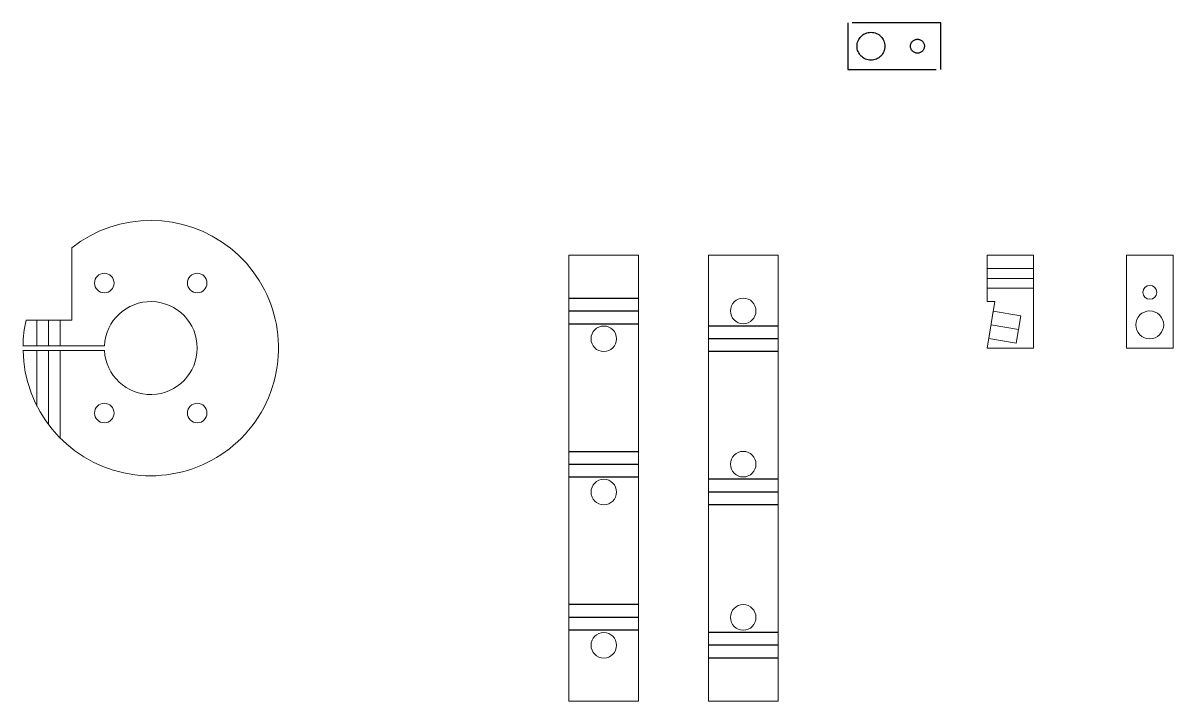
# Model space of a CAD drawing. Header units: millimetres. Extents: x -930 to 1800, y -2430 to 1500.
# Drawn here: x 352.5 to 600, y -2396 to -2250 of the extents above; entities that cross this region are included whole.
import ezdxf

# ---------------------------------------------------------------- set-up
doc = ezdxf.new("R2010")
doc.units = ezdxf.units.MM
doc.linetypes.add('CENTER2', pattern=[28.575, 19.05, -3.175, 3.175, -3.175])
doc.layers.add('help', color=6, linetype='Continuous', lineweight=0, true_color=0xff00ff)
doc.layers.add('housing', color=3, linetype='Continuous', lineweight=0, true_color=0x00ff00)
doc.layers.add('help ... help2', color=6, linetype='CENTER2', true_color=0xff00ff)

msp = doc.modelspace()

# ---------------------------------------------------------------- linework, layer by layer
at = {"layer": 'help'}
for p, q in [((560, -2302.9), (570, -2302.9)), ((560, -2305), (570, -2305)), ((560, -2307.1), (570, -2307.1)), ((355.5, -2314), (355.5, -2319.5)), ((358, -2314), (358, -2319.5)), ((360.5, -2314), (360.5, -2319.5)), ((560.34, -2317.96), (561.33, -2312.04)), ((561.33, -2312.04), (567.25, -2313.03)), ((567.25, -2313.03), (566.26, -2318.95)), ((560.84, -2315), (566.75, -2315.99)), ((566.26, -2318.95), (560.34, -2317.96)), ((355.5, -2320.5), (355.5, -2332.49)), ((358, -2320.5), (358, -2336.5)), ((360.5, -2320.5), (360.5, -2339.39))]:
    msp.add_line(p, q, dxfattribs=at)
at = {"layer": 'help ... help2'}
for p, q in [((550, -2250), (530, -2250)), ((530, -2250), (530, -2260)), ((550, -2260), (550, -2250)), ((530, -2260), (550, -2260)), ((470, -2309.25), (485, -2309.25)), ((470, -2312), (485, -2312)), ((470, -2314.75), (485, -2314.75)), ((515, -2315.25), (500, -2315.25)), ((515, -2318), (500, -2318)), ((515, -2320.75), (500, -2320.75)), ((470, -2342.25), (485, -2342.25)), ((470, -2345), (485, -2345)), ((470, -2347.75), (485, -2347.75)), ((515, -2348.25), (500, -2348.25)), ((515, -2351), (500, -2351)), ((515, -2353.75), (500, -2353.75)), ((485, -2375.25), (470, -2375.25)), ((485, -2378), (470, -2378)), ((485, -2380.75), (470, -2380.75)), ((515, -2381.25), (500, -2381.25)), ((515, -2384), (500, -2384)), ((515, -2386.75), (500, -2386.75))]:
    msp.add_line(p, q, dxfattribs=at)
for centre, radius in [((535, -2255), 3), ((545, -2255), 1.5)]:
    msp.add_circle(centre, radius, dxfattribs=at)
at = {"layer": 'housing'}
for p, q in [((363, -2314), (363, -2298.38)), ((485, -2300), (470, -2300)), ((470, -2300), (470, -2396)), ((485, -2396), (485, -2300)), ((515, -2300), (500, -2300)), ((500, -2300), (500, -2396)), ((515, -2396), (515, -2300)), ((560, -2300), (560, -2310)), ((560, -2300), (570, -2300)), ((570, -2300), (570, -2320)), ((590, -2300), (600, -2300)), ((590, -2320), (590, -2300)), ((600, -2300), (600, -2320)), ((560, -2310), (561.67, -2310)), ((561.67, -2310), (560, -2320)), ((363, -2314), (353.16, -2314)), ((370.01, -2319.5), (352.5, -2319.5)), ((352.5, -2320.5), (370.01, -2320.5)), ((570, -2320), (560, -2320)), ((600, -2320), (590, -2320)), ((470, -2396), (485, -2396)), ((500, -2396), (515, -2396))]:
    msp.add_line(p, q, dxfattribs=at)
for centre, radius in [((370, -2306), 2.1), ((390, -2306), 2.1), ((595, -2308), 1.5), ((507.5, -2312), 2.75), ((595, -2315), 3), ((477.5, -2318), 2.75), ((370, -2334), 2.1), ((390, -2334), 2.1), ((507.5, -2345), 2.75), ((477.5, -2351), 2.75), ((507.5, -2378), 2.75), ((477.5, -2384), 2.75)]:
    msp.add_circle(centre, radius, dxfattribs=at)
for radius, start, end in [(27.5, 181.0418, 128.1835), (10, 182.866, 177.134), (27.5, 167.3977, 178.9582)]:
    msp.add_arc((380, -2320), radius, start, end, dxfattribs=at)

doc.saveas('drawing.dxf')
